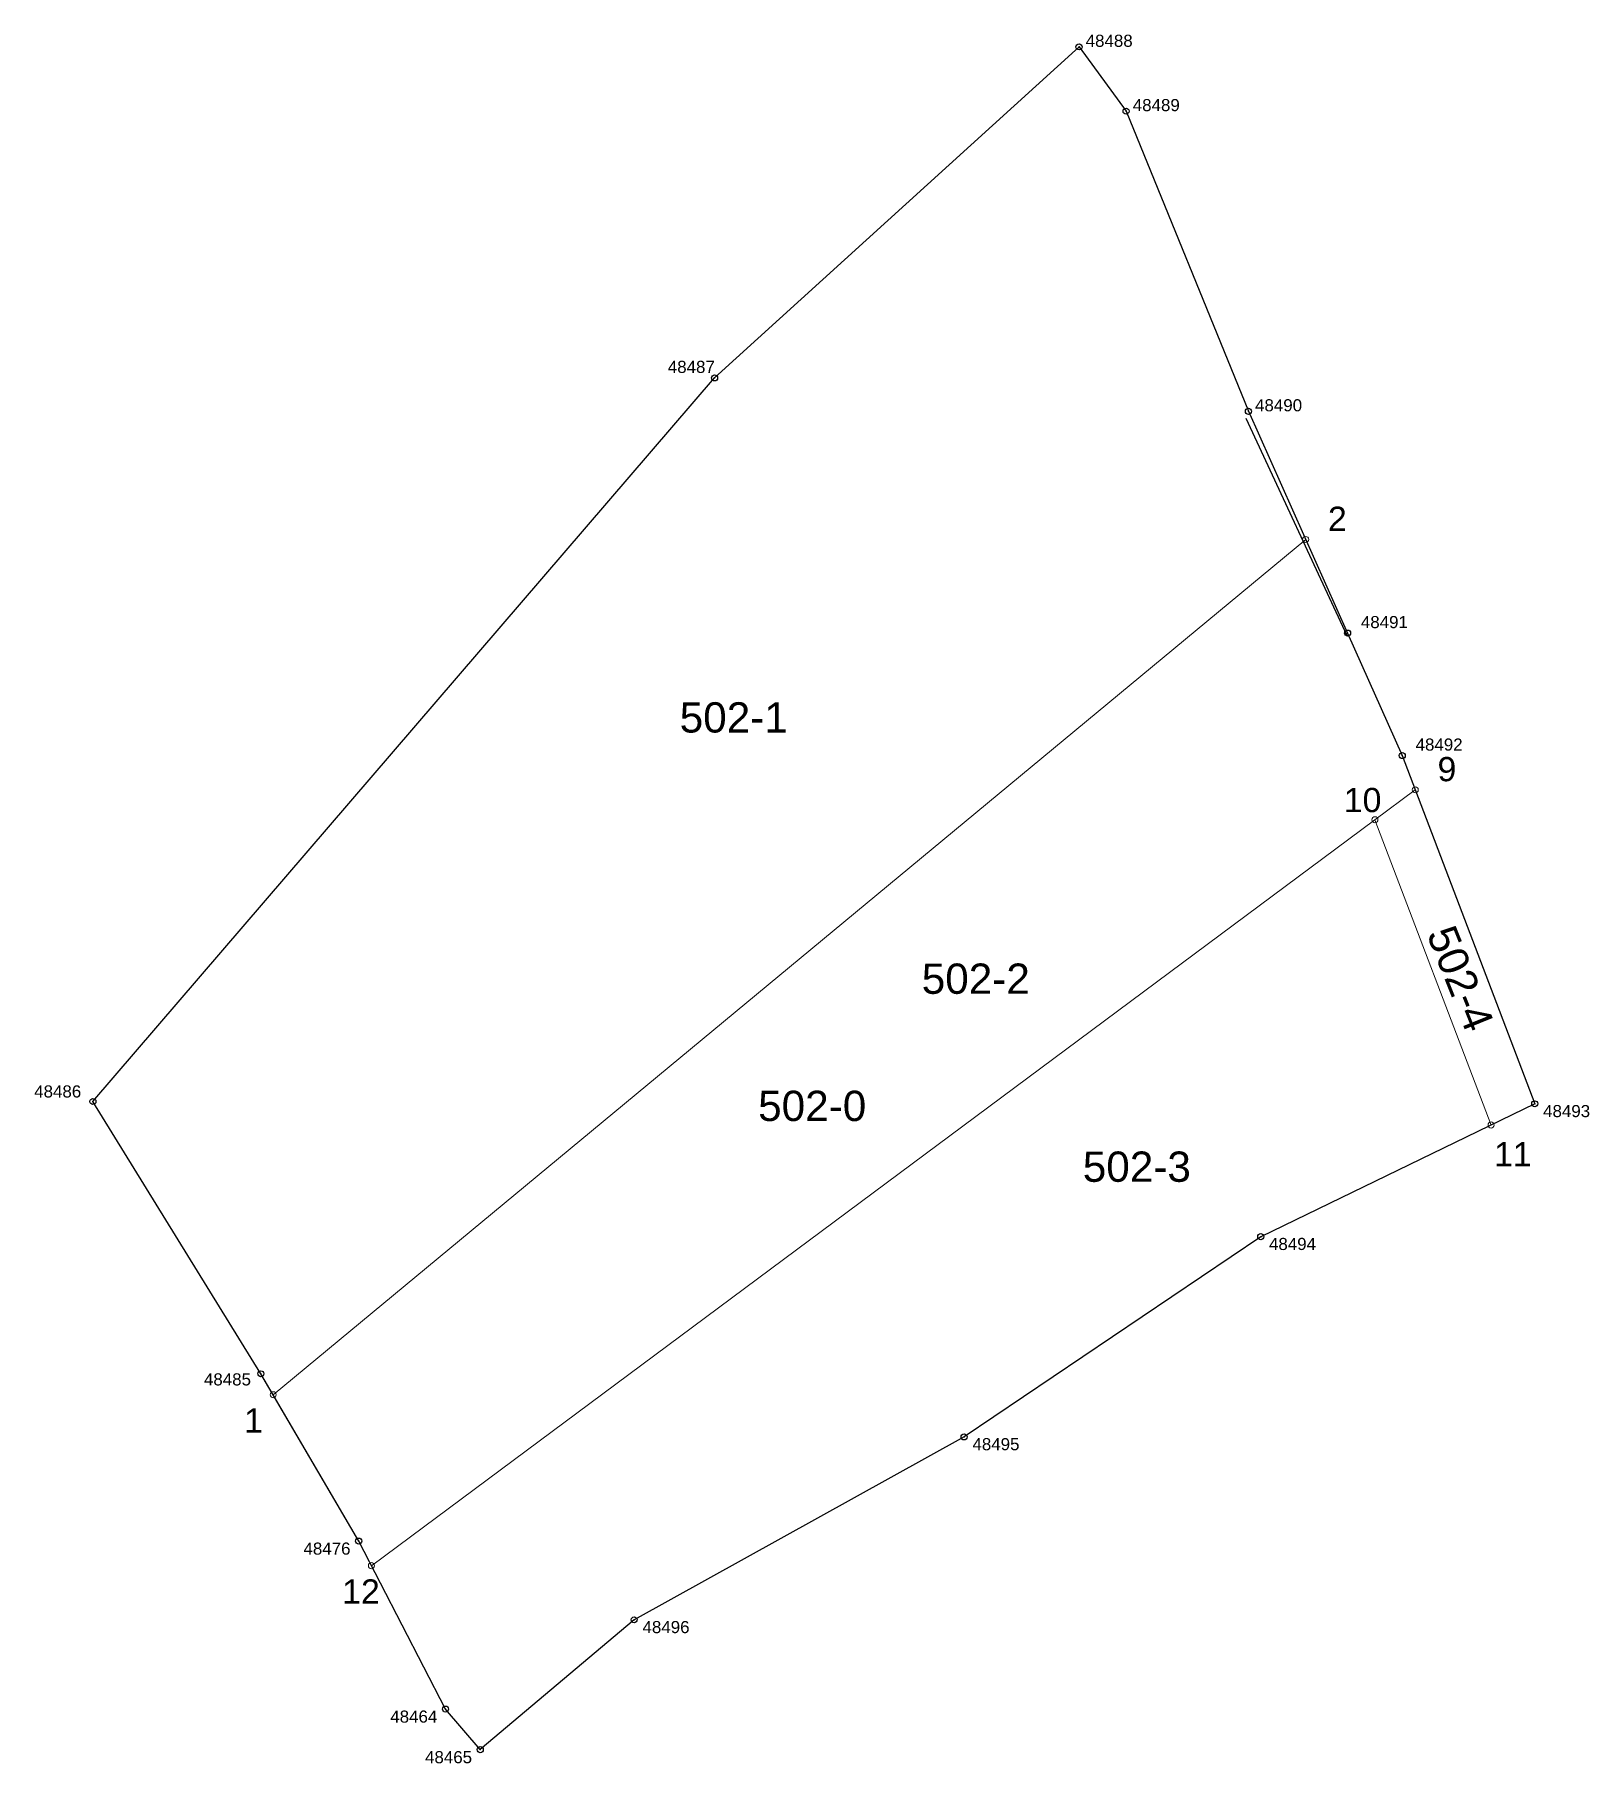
# Model space of a CAD drawing. Header units: metres. Extents: x 7509306 to 7511703, y 4689214 to 4691173.
# Drawn here: x 7509919.6 to 7510048, y 4690028.4 to 4690171.1 of the extents above; entities that cross this region are included whole.
import ezdxf

# ---------------------------------------------------------------- set-up
doc = ezdxf.new("R2010")
doc.units = ezdxf.units.M
doc.header["$PDMODE"] = 32
doc.header["$PDSIZE"] = 0.5
for name, color, linetype in [('Muri', 33, 'Continuous'), ('Nr Parceles Baze', 7, 'Continuous'), ('Parcela Baze', 7, 'Continuous')]:
    doc.layers.add(name, color=color, linetype=linetype)
for name, color, linetype, lineweight in [('Nr-Ri', 1, 'Continuous', 0), ('Par-Re', 1, 'Continuous', 0), ('Pikat zyrtare', 7, 'Continuous', 0), ('Pikat-Ndarjes', 1, 'Continuous', 0)]:
    doc.layers.add(name, color=color, linetype=linetype, lineweight=lineweight)
doc.styles.get("Standard").update_dxf_attribs({"font": 'arial.ttf'})

msp = doc.modelspace()

# ---------------------------------------------------------------- texts
at = {"layer": 'Nr Parceles Baze'}
msp.add_text('502-0', height=2.5, dxfattribs=at).set_placement((7509979.36, 4690081.39))
at = {"layer": 'Nr-Ri'}
for s, p in [('502-1', (7509972.88, 4690113.46)), ('502-2', (7509992.87, 4690091.89)), ('502-3', (7510006.17, 4690076.37))]:
    msp.add_text(s, height=2.5, dxfattribs=at).set_placement(p)
msp.add_text('502-4', height=2.5, rotation=291.9332, dxfattribs=at).set_placement((7510034.54, 4690096.84))
at = {"layer": 'Pikat zyrtare'}
for s, p in [('48488', (7510006.41, 4690170.07)), ('48489', (7510010.3, 4690164.76)), ('48487', (7509971.9, 4690143.15)), ('48490', (7510020.4, 4690139.98)), ('48491', (7510029.14, 4690122.08)), ('48492', (7510033.66, 4690111.97)), ('48486', (7509919.57, 4690083.33)), ('48493', (7510044.19, 4690081.71)), ('48494', (7510021.55, 4690070.74)), ('48485', (7509933.59, 4690059.56)), ('48495', (7509997.06, 4690054.21)), ('48476', (7509941.81, 4690045.59)), ('48496', (7509969.81, 4690039.11)), ('48464', (7509948.98, 4690031.72)), ('48465', (7509951.85, 4690028.37))]:
    msp.add_text(s, height=1, dxfattribs=at).set_placement(p)
at = {"layer": 'Pikat-Ndarjes', "char_height": 2, "attachment_point": 1}
for s, insert in [('2', (7510026.42, 4690132.11)), ('9', (7510035.47, 4690111.44)), ('10', (7510027.73, 4690108.89)), ('11', (7510040.14, 4690079.65)), ('1', (7509936.9, 4690057.66)), ('12', (7509945.01, 4690043.55))]:
    msp.add_mtext_dynamic_manual_height_columns(s, width=1.5689, gutter_width=1, heights=[0], dxfattribs=dict(at, insert=insert))

# ---------------------------------------------------------------- linework, layer by layer
for p in [(7510005.86, 4690170.07), (7510009.75, 4690164.76), (7509975.76, 4690142.74), (7510019.85, 4690139.98), (7510028.04, 4690121.67), (7510032.56, 4690111.56), (7509924.42, 4690083), (7510043.5, 4690082.81), (7510020.87, 4690071.84), (7509938.29, 4690060.52), (7509996.37, 4690055.31), (7509946.37, 4690046.71), (7509969.12, 4690040.21), (7509953.54, 4690032.84), (7509956.41, 4690029.49)]:
    msp.add_point(p)
at = {"layer": 'Muri', "elevation": 651.96, "flags": 128}
msp.add_lwpolyline([(7510028, 4690121.45), (7510019.67, 4690139.38)], dxfattribs=at)
at = {"layer": 'Par-Re'}
msp.add_lwpolyline([(7510024.58, 4690129.4), (7510019.85, 4690139.98), (7510009.75, 4690164.76), (7510005.86, 4690170.07), (7509975.76, 4690142.74), (7509924.42, 4690083), (7509938.29, 4690060.52), (7509939.31, 4690058.79), (7510024.58, 4690129.4)], dxfattribs=at)
for points in [[(7510024.58, 4690129.4), (7509939.31, 4690058.79), (7509946.37, 4690046.71), (7509947.42, 4690044.68), (7510030.3, 4690106.26), (7510033.63, 4690108.73), (7510032.56, 4690111.56), (7510028.04, 4690121.67)], [(7510033.63, 4690108.73), (7510030.3, 4690106.26), (7510039.89, 4690081.06), (7510043.5, 4690082.81)], [(7510030.3, 4690106.26), (7509947.42, 4690044.68), (7509953.54, 4690032.84), (7509956.41, 4690029.49), (7509969.12, 4690040.21), (7509996.37, 4690055.31), (7510020.87, 4690071.84), (7510039.89, 4690081.06)]]:
    msp.add_lwpolyline(points, close=True, dxfattribs=at)
at = {"layer": 'Parcela Baze'}
msp.add_lwpolyline([(7509946.37, 4690046.71), (7509938.29, 4690060.52), (7509924.42, 4690083), (7509975.76, 4690142.74), (7510005.86, 4690170.07), (7510009.75, 4690164.76), (7510019.85, 4690139.98), (7510028.04, 4690121.67), (7510032.56, 4690111.56), (7510043.5, 4690082.81), (7510020.87, 4690071.84), (7509996.37, 4690055.31), (7509969.12, 4690040.21), (7509956.41, 4690029.49), (7509953.54, 4690032.84), (7509946.37, 4690046.71)], dxfattribs=at)
at = {"layer": 'Pikat-Ndarjes'}
for p in [(7510024.58, 4690129.4), (7510033.63, 4690108.73), (7510030.3, 4690106.26), (7510039.89, 4690081.06), (7509939.31, 4690058.79), (7509947.42, 4690044.68)]:
    msp.add_point(p, dxfattribs=at)

msp.set_redraw_order([(e.dxf.handle, doc.entitydb.next_handle()) for e in msp.query("TEXT MTEXT ATTDEF DIMENSION ARC_DIMENSION")])  # texts and dimensions are drawn at this point

doc.saveas('drawing.dxf')
